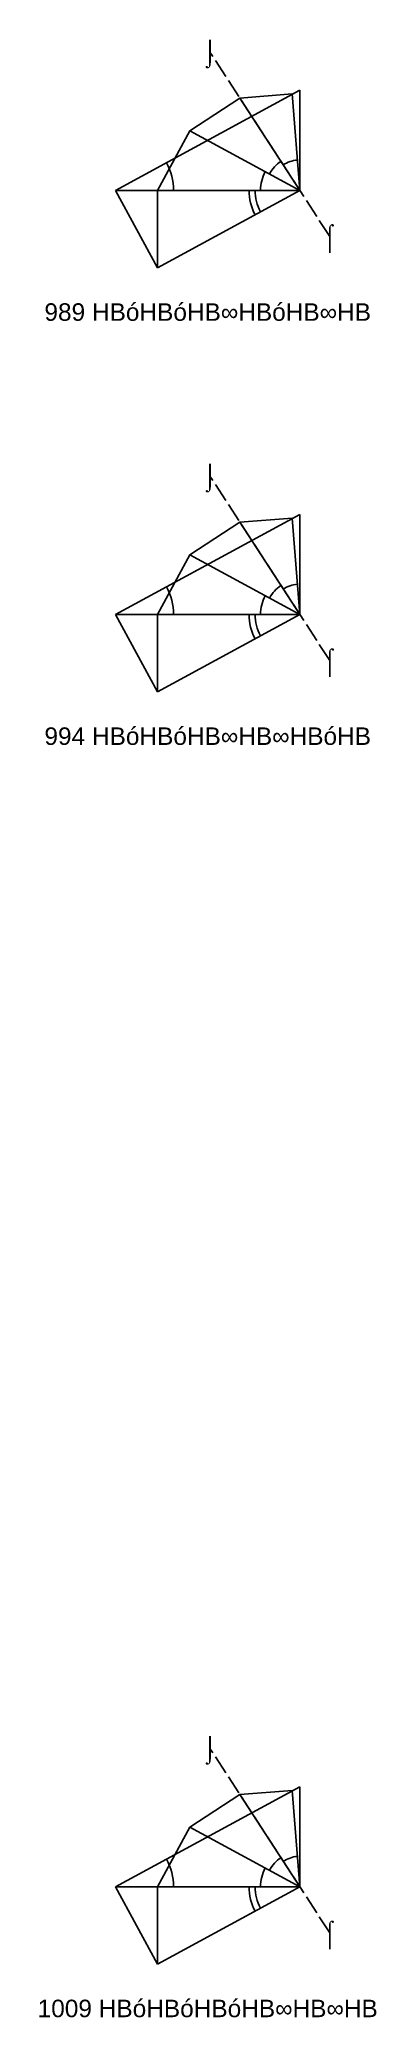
# Model space of a CAD drawing. Header units: millimetres. Extents: x 122552 to 1654769, y -10280102 to 62068.
# Drawn here: x 1023171 to 1044379, y -8400059 to -8275776 of the extents above; entities that cross this region are included whole.
import ezdxf
from ezdxf.enums import TextEntityAlignment as Align

# ---------------------------------------------------------------- set-up
doc = ezdxf.new("R2010")
doc.units = ezdxf.units.MM
doc.linetypes.add('ACAD_ISO02W100', pattern=[15, 12, -3])
for name, color, linetype in [('BASE', 170, 'Continuous'), ('HYPOTENUSE', 20, 'Continuous'), ('PERPENDICULAR', 90, 'Continuous'), ('Standard', 7, 'Continuous')]:
    doc.layers.add(name, color=color, linetype=linetype)
doc.styles.add('Arial', font='arial_0.ttf')

msp = doc.modelspace()

# ---------------------------------------------------------------- texts
at = {"style": 'Arial'}
for s, p in [('⌡', (1033898, -8276558)), ('⌠', (1041435, -8288153)), ('989 HBóHBóHB∞HBóHB∞HB', (1033757, -8292898)), ('⌡', (1033898, -8303206)), ('⌠', (1041435, -8314802)), ('994 HBóHBóHB∞HB∞HBóHB', (1033757, -8319547)), ('⌡', (1033898, -8383152)), ('⌠', (1041435, -8394748)), ('1009 HBóHBóHBóHB∞HB∞HB', (1033757, -8399493))]:
    msp.add_text(s, height=1100, dxfattribs=at).set_placement(p, align=Align.MIDDLE_CENTER)

# ---------------------------------------------------------------- blocks, each defined once
blk = doc.blocks.new('fundamental_block_GT')
at = {"color": 4}
blk.add_arc((0.1, -2.3), 276.6, 359.9799, 28.42535, dxfattribs=at)
at = {"layer": 'BASE'}
blk.add_line((0, 0), (878.9, -7.5), dxfattribs=at)
at = {"layer": 'HYPOTENUSE'}
blk.add_line((882.9, 469.5), (0, 0), dxfattribs=at)
at = {"layer": 'PERPENDICULAR'}
blk.add_line((878.9, -7.5), (882.9, 469.5), dxfattribs=at)

# ---------------------------------------------------------------- linework, layer by layer
at = {"linetype": 'ACAD_ISO02W100', "ltscale": 100}
for p, q in [((1041435, -8288153), (1033898, -8276558)), ((1041435, -8314802), (1033898, -8303206)), ((1041435, -8394748), (1033898, -8383152))]:
    msp.add_line(p, q, dxfattribs=at)

# ---------------------------------------------------------------- block references
for p, xscale, yscale, zscale, rotation in [((1039551, -8285254), 7.867265571233637, 7.867265571233637, 7.867265571233637, 123.5116672382125), ((1039551, -8285254), 6.914651890687772, 6.914651890687772, 6.914651890687772, 95.02333447641308), ((1039551, -8285254), -11.58735412275403, 11.58735412275403, 11.58735412275403, 27.99999999999958), ((1039551, -8285254), 8.951118371073443, 8.951118371073443, 8.951118371073443, 151.9999999999985), ((1039551, -8285254), 10.184290763736, 10.184290763736, 10.184290763736, 180.4883327617911), ((1039551, -8311903), 7.867265571233637, 7.867265571233637, 7.867265571233637, 123.5116672382125), ((1039551, -8311903), 6.914651890687772, 6.914651890687772, 6.914651890687772, 95.02333447641308), ((1039551, -8311903), -11.58735412275403, 11.58735412275403, 11.58735412275403, 27.99999999999958), ((1039551, -8311903), 8.951118371073443, 8.951118371073443, 8.951118371073443, 151.9999999999985), ((1039551, -8311903), 10.184290763736, 10.184290763736, 10.184290763736, 180.4883327617911), ((1039551, -8391849), 7.867265571233637, 7.867265571233637, 7.867265571233637, 123.5116672382125), ((1039551, -8391849), 6.914651890687772, 6.914651890687772, 6.914651890687772, 95.02333447641308), ((1039551, -8391849), -11.58735412275403, 11.58735412275403, 11.58735412275403, 27.99999999999958), ((1039551, -8391849), 8.951118371073443, 8.951118371073443, 8.951118371073443, 151.9999999999985), ((1039551, -8391849), 10.184290763736, 10.184290763736, 10.184290763736, 180.4883327617911)]:
    msp.add_blockref('fundamental_block_GT', p, dxfattribs=dict(xscale=xscale, yscale=yscale, zscale=zscale, rotation=rotation))
at = {"layer": 'Standard', "xscale": 13.18371388650824, "yscale": 13.18371388650824, "zscale": 13.18371388650824, "rotation": 0.4883327617913192}
for p in [(1027963, -8285254), (1027963, -8311903), (1027963, -8391849)]:
    msp.add_blockref('fundamental_block_GT', p, dxfattribs=at)

msp.set_redraw_order([(e.dxf.handle, doc.entitydb.next_handle()) for e in msp.query("TEXT MTEXT ATTDEF DIMENSION ARC_DIMENSION")])  # texts and dimensions are drawn at this point

doc.saveas('drawing.dxf')
